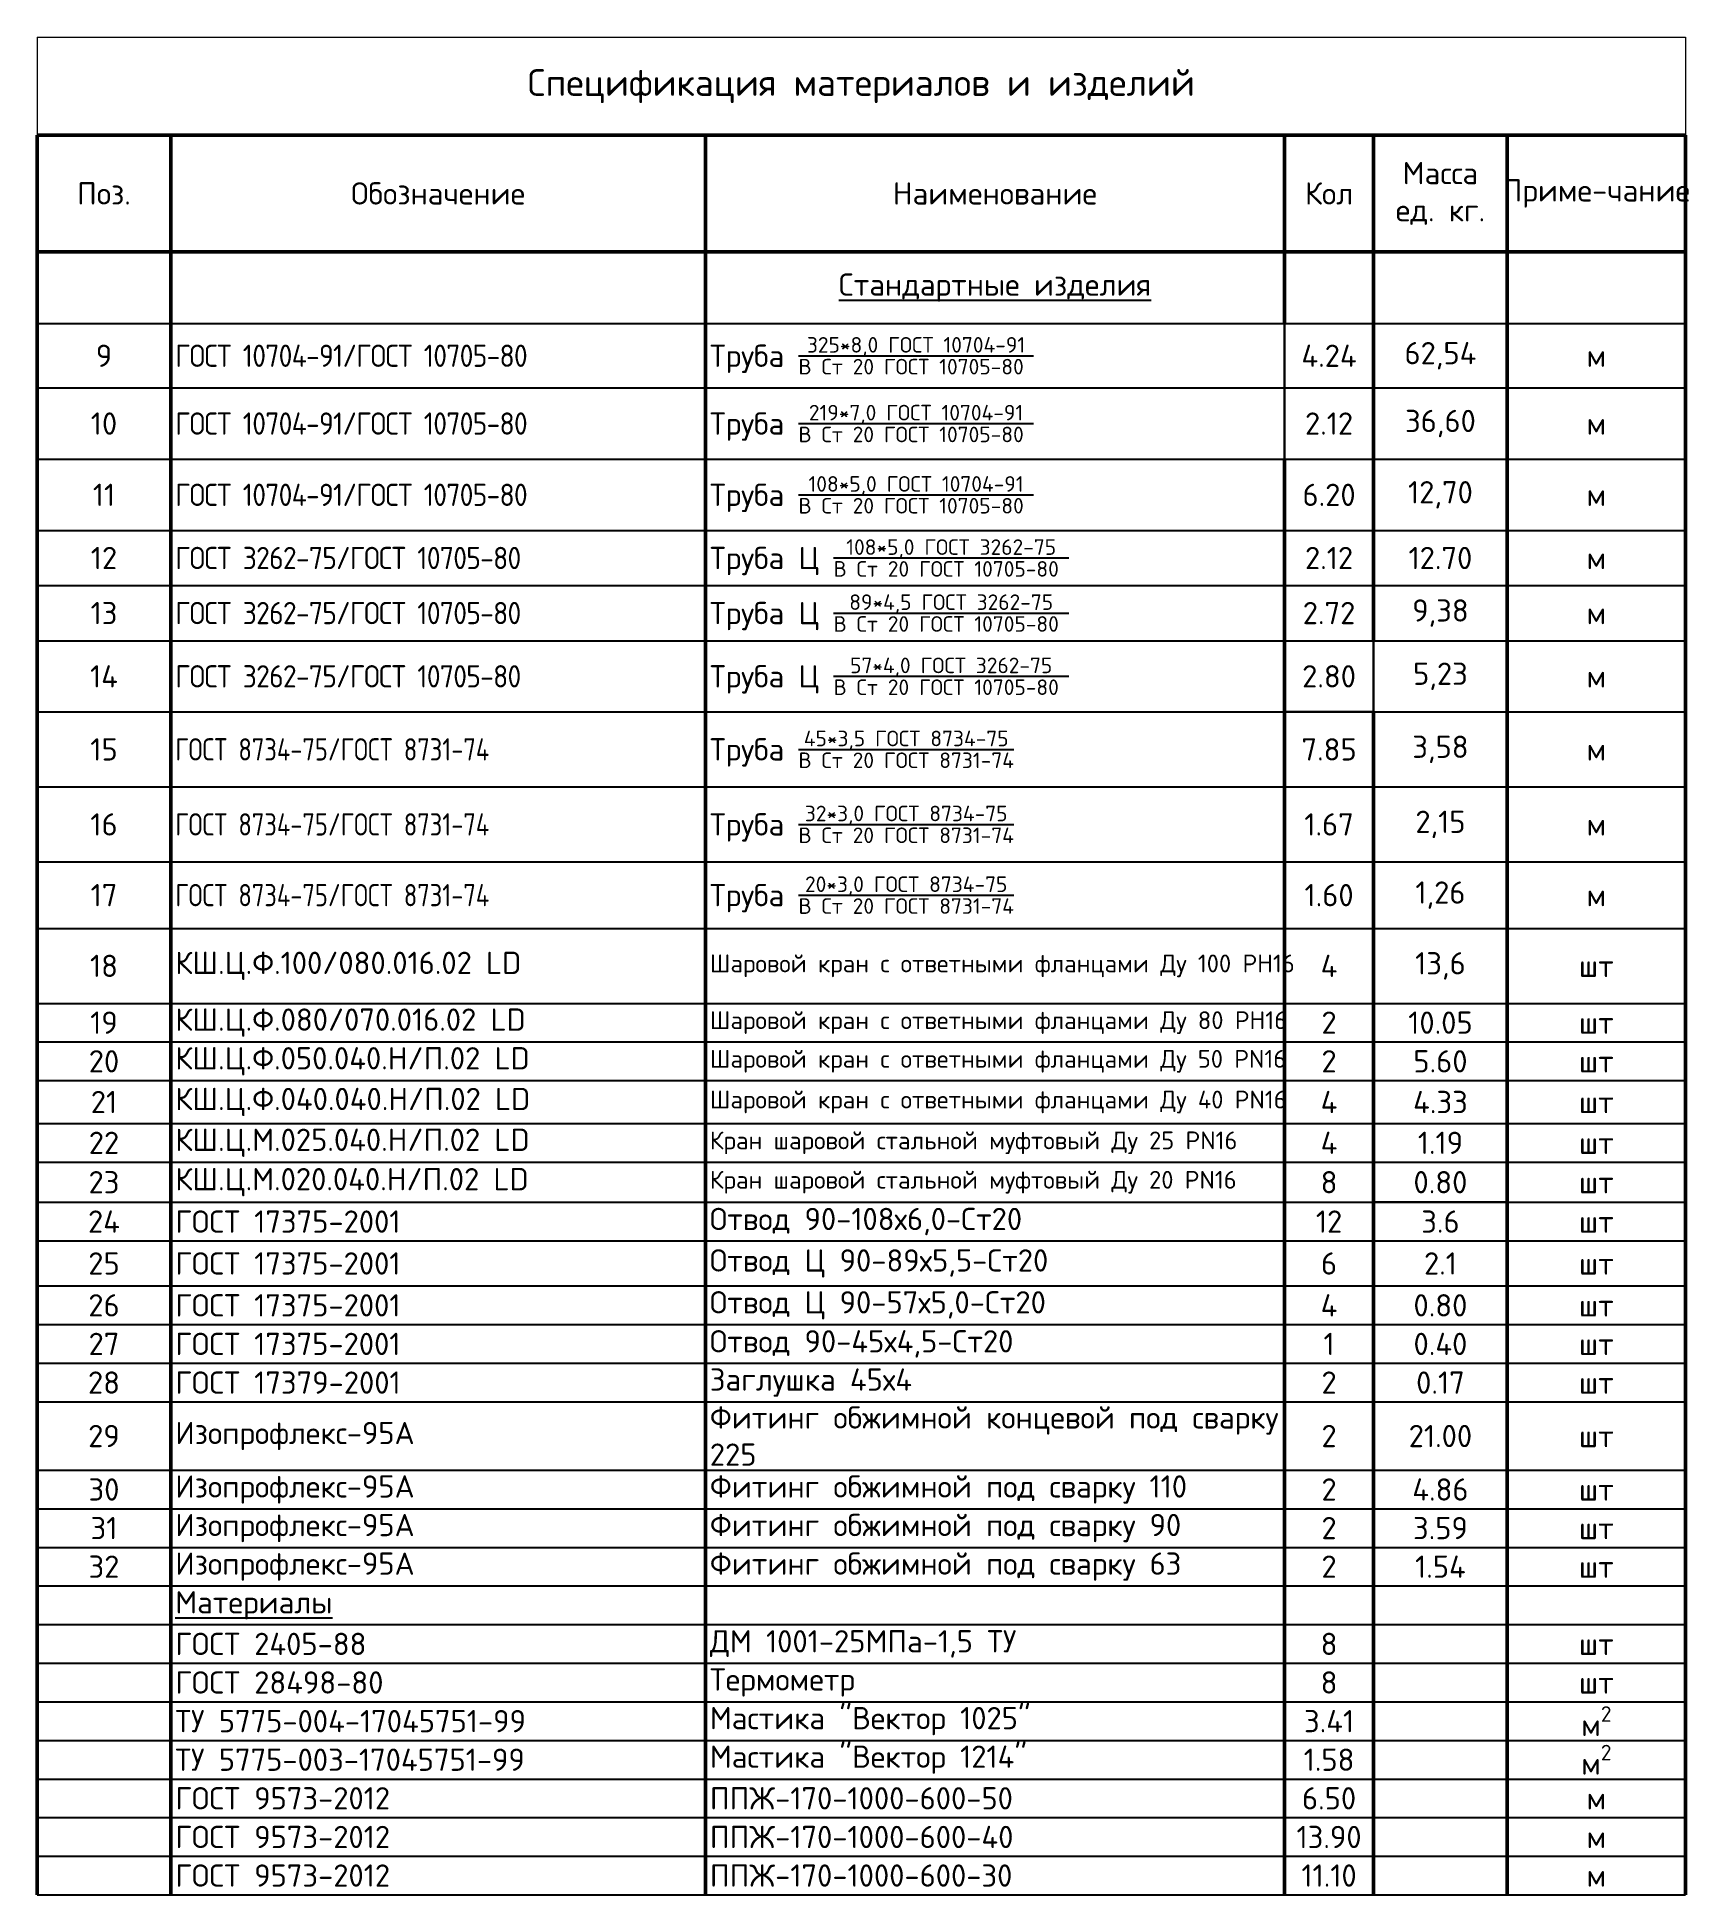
# Model space of a CAD drawing. Header units: millimetres. Extents: x 1114 to 8235, y 637 to 5441.
# Drawn here: x 7145 to 7330.4, y 1546.4 to 1754.9 of the extents above; entities that cross this region are included whole.
import ezdxf

# ---------------------------------------------------------------- set-up
doc = ezdxf.new("R2010")
doc.units = ezdxf.units.MM
doc.layers.add('рамка', color=7, linetype='Continuous')
doc.styles.add('-ISOCPEUR-', font='isocpeur.ttf')

# ---------------------------------------------------------------- blocks, each defined once
blk = doc.blocks.new('*T289')
at = {"layer": 'Defpoints', "color": 8, "linetype": 'ByBlock', "lineweight": 0, "transparency": 16777216}
for p, q in [((0, 0), (185, 0)), ((0, 0), (0, -11)), ((185, 0), (185, -11))]:
    blk.add_line(p, q, dxfattribs=at)
at = {"layer": 'рамка', "color": 0, "lineweight": 50, "transparency": 16777216}
for p, q in [((0, -11), (185, -11)), ((0, -11), (0, -208.51)), ((15, -11), (15, -208.51)), ((75, -11), (75, -208.51)), ((140, -11), (140, -32.14)), ((150, -11), (150, -67.74)), ((165, -11), (165, -208.51)), ((185, -11), (185, -208.51)), ((0, -24.08), (185, -24.08)), ((140, -47.37), (140, -208.51)), ((150, -75.74), (150, -208.51))]:
    blk.add_line(p, q, dxfattribs=at)
at = {"layer": 'рамка', "color": 0, "lineweight": 25, "transparency": 16777216}
for p, q in [((0, -32.14), (185, -32.14)), ((0, -39.37), (185, -39.37)), ((0, -47.37), (185, -47.37)), ((0, -55.37), (185, -55.37)), ((0, -61.55), (185, -61.55)), ((0, -67.74), (185, -67.74)), ((0, -75.74), (140, -75.74)), ((150, -75.74), (185, -75.74)), ((0, -84.15), (185, -84.15)), ((0, -92.57), (185, -92.57)), ((0, -100.03), (185, -100.03)), ((0, -108.45), (185, -108.45)), ((0, -112.78), (185, -112.78)), ((0, -117.11), (185, -117.11)), ((0, -121.93), (185, -121.93)), ((0, -126.26), (185, -126.26)), ((0, -130.77), (150, -130.77)), ((165, -130.77), (185, -130.77)), ((0, -135.1), (185, -135.1)), ((0, -140.17), (185, -140.17)), ((0, -144.51), (185, -144.51)), ((0, -148.84), (185, -148.84)), ((0, -153.17), (185, -153.17)), ((0, -160.84), (185, -160.84)), ((0, -165.17), (185, -165.17)), ((0, -169.51), (185, -169.51)), ((0, -173.84), (185, -173.84)), ((0, -178.17), (185, -178.17)), ((0, -182.51), (185, -182.51)), ((0, -186.84), (185, -186.84)), ((0, -191.17), (185, -191.17)), ((0, -195.51), (185, -195.51)), ((0, -199.84), (185, -199.84)), ((0, -204.17), (185, -204.17)), ((0, -208.51), (185, -208.51))]:
    blk.add_line(p, q, dxfattribs=at)
at = {"layer": 'рамка', "lineweight": 30, "transparency": 16777216}
for p, q in [((140, -32.14), (140, -47.37)), ((150, -67.74), (150, -75.74)), ((140, -75.74), (150, -75.74)), ((150, -130.77), (165, -130.77))]:
    blk.add_line(p, q, dxfattribs=at)
at = {"layer": 'рамка', "color": 0, "transparency": 16777216, "style": '-ISOCPEUR-'}
for s, insert, char_height, width, attachment_point in [('Спецификация материалов и изделий ', (92.5, -5.5), 3, 182, 5), ('\\A1;Труба {\\H0.7x;\\S325*8,0 ГОСТ 10704-91/В Ст 20 ГОСТ 10705-80 ;}', (75.5, -35.76), 2.5, 64, 4), ('4.24', (145, -35.76), 2.5, 10, 5), ('2.12', (145, -43.37), 2.5, 10, 5), ('\\A1;Труба {\\H0.7x;\\S108*5,0 ГОСТ 10704-91/В Ст 20 ГОСТ 10705-80 ;}', (75.5, -51.37), 2.5, 64, 4), ('\\A1;Труба Ц {\\H0.7x;\\S108*5,0 ГОСТ 3262-75/В Ст 20 ГОСТ 10705-80 ;}', (75.5, -58.46), 2.5, 64, 4), ('\\A1;Труба Ц {\\H0.7x;\\S89*4,5 ГОСТ 3262-75/В Ст 20 ГОСТ 10705-80 ;}', (75.5, -64.64), 2.5, 64, 4), ('\\A1;Труба Ц {\\H0.7x;\\S57*4,0 ГОСТ 3262-75/В Ст 20 ГОСТ 10705-80 ;}', (75.5, -71.74), 2.5, 64, 4), ('\\A1;Труба {\\H0.7x;\\S45*3,5 ГОСТ 8734-75/В Ст 20 ГОСТ 8731-74;}', (75.5, -79.94), 2.5, 64, 4), ('\\A1;Труба {\\H0.7x;\\S32*3,0 ГОСТ 8734-75/В Ст 20 ГОСТ 8731-74;}', (75.5, -88.36), 2.5, 64, 4), ('\\A1;Труба {\\H0.7x;\\S20*3,0 ГОСТ 8734-75/В Ст 20 ГОСТ 8731-74;}', (75.5, -96.3), 2.5, 64, 4), ('Шаровой кран с ответными фланцами Ду 100 РН16', (75.5, -104.24), 2, 64, 4), ('Шаровой кран с ответными фланцами Ду 80 РН16', (75.5, -110.61), 2, 64, 4), ('Шаровой кран с ответными фланцами Ду 50 PN16^J', (75.5, -114.95), 2, 64, 4), ('Шаровой кран с ответными фланцами Ду 40 PN16^J', (75.5, -119.52), 2, 64, 4), ('4.33', (157.5, -119.52), 2.5, 14, 5), ('Кран шаровой стальной муфтовый Ду 25 PN16^J', (75.5, -124.1), 2, 64, 4), ('4', (145, -124.1), 2.5, 9, 5), ('1.19', (157.5, -124.1), 2.5, 14, 5), ('КШ.Ц.М.020.040.Н/П.02 LD^J', (15.5, -128.52), 2.5, 59, 4), ('23', (7.5, -128.52), 2.5, 14, 5), ('Кран шаровой стальной муфтовый Ду 20 PN16^J', (75.5, -128.52), 2, 64, 4), ('8', (145, -128.52), 2.5, 10, 5), ('шт', (175, -128.52), 2.5, 19, 5), ('24', (7.5, -132.94), 2.5, 14, 5), ('ГОСТ 17375-2001', (15.5, -132.94), 2.5, 59, 4), ('Отвод 90-108х6,0-Ст20', (75.5, -132.94), 2.5, 64, 4), ('12', (145, -132.94), 2.5, 10, 5), ('3.6', (157.5, -132.94), 2.5, 15, 5), ('шт', (175, -132.94), 2.5, 19, 5), ('25', (7.5, -137.64), 2.5, 14, 5), ('ГОСТ 17375-2001', (15.5, -137.64), 2.5, 59, 4), ('Отвод Ц 90-89х5,5-Ст20', (75.5, -137.64), 2.5, 64, 4), ('6', (145, -137.64), 2.5, 10, 5), ('2.1', (157.5, -137.64), 2.5, 15, 5), ('шт', (175, -137.64), 2.5, 19, 5), ('26', (7.5, -142.34), 2.5, 14, 5), ('ГОСТ 17375-2001', (15.5, -142.34), 2.5, 59, 4), ('Отвод Ц 90-57х5,0-Ст20', (75.5, -142.34), 2.5, 64, 4), ('4', (145, -142.34), 2.5, 10, 5), ('0.80', (157.5, -142.34), 2.5, 15, 5), ('шт', (175, -142.34), 2.5, 19, 5), ('27', (7.5, -146.67), 2.5, 14, 5), ('ГОСТ 17375-2001', (15.5, -146.67), 2.5, 59, 4), ('Отвод 90-45х4,5-Ст20', (75.5, -146.67), 2.5, 64, 4), ('1', (145, -146.67), 2.5, 10, 5), ('0.40', (157.5, -146.67), 2.5, 15, 5), ('шт', (175, -146.67), 2.5, 19, 5), ('28', (7.5, -151.01), 2.5, 14, 5), ('ГОСТ 17379-2001', (15.5, -151.01), 2.5, 59, 4), ('Заглушка 45х4', (75.5, -151.01), 2.5, 64, 4), ('2', (145, -151.01), 2.5, 10, 5), ('0.17', (157.5, -151.01), 2.5, 15, 5), ('шт', (175, -151.01), 2.5, 19, 5), ('Фитинг обжимной концевой под сварку 225', (75.5, -157.01), 2.5, 64, 4), ('29', (7.5, -157.01), 2.5, 14, 5), ('Изопрофлекс-95А', (15.5, -157.01), 2.5, 59, 4), ('2', (145, -157.01), 2.5, 10, 5), ('21.00', (157.5, -157.01), 2.5, 15, 5), ('шт', (175, -157.01), 2.5, 19, 5), ('30', (7.5, -163.01), 2.5, 14, 5), ('Изопрофлекс-95А', (15.5, -163.01), 2.5, 59, 4), ('Фитинг обжимной под сварку 110', (75.5, -163.01), 2.5, 64, 4), ('2', (145, -163.01), 2.5, 10, 5), ('4.86', (157.5, -163.01), 2.5, 15, 5), ('шт', (175, -163.01), 2.5, 19, 5), ('31', (7.5, -167.34), 2.5, 14, 5), ('Изопрофлекс-95А', (15.5, -167.34), 2.5, 59, 4), ('Фитинг обжимной под сварку 90', (75.5, -167.34), 2.5, 64, 4), ('2', (145, -167.34), 2.5, 10, 5), ('3.59', (157.5, -167.34), 2.5, 15, 5), ('шт', (175, -167.34), 2.5, 19, 5), ('32', (7.5, -171.67), 2.5, 14, 5), ('Изопрофлекс-95А', (15.5, -171.67), 2.5, 59, 4), ('Фитинг обжимной под сварку 63', (75.5, -171.67), 2.5, 64, 4), ('2', (145, -171.67), 2.5, 10, 5), ('1.54', (157.5, -171.67), 2.5, 15, 5), ('шт', (175, -171.67), 2.5, 19, 5), ('{\\LМатериалы}', (15.5, -176.01), 2.5, 59, 4), ('ГОСТ 2405-88', (15.5, -180.34), 2.5, 59, 4), ('ДМ 1001-25МПа-1,5 ТУ', (75.5, -180.34), 2.5, 64, 4), ('8', (145, -180.34), 2.5, 10, 5), ('шт', (175, -180.34), 2.5, 19, 5), ('ГОСТ 28498-80', (15.5, -184.67), 2.5, 59, 4), ('Термометр', (75.5, -184.67), 2.5, 64, 4), ('8', (145, -184.67), 2.5, 10, 5), ('шт', (175, -184.67), 2.5, 19, 5), ('Мастика "Вектор 1025"', (75.5, -189.01), 2.5, 64, 4), ('\\A1;м{\\H0.7x;\\S2^ ;}', (175, -189.01), 2.5, 19, 5), ('ТУ 5775-004-17045751-99', (15.5, -189.01), 2.5, 59, 4), ('3.41', (145, -189.01), 2.5, 10, 5), ('Мастика "Вектор 1214"', (75.5, -193.34), 2.5, 64, 4), ('\\A1;м{\\H0.7x;\\S2^ ;}', (175, -193.34), 2.5, 19, 5), ('ТУ 5775-003-17045751-99', (15.5, -193.34), 2.5, 59, 4), ('1.58', (145, -193.34), 2.5, 10, 5), ('ГОСТ 9573-2012', (15.5, -197.67), 2.5, 59, 4), ('ППЖ-170-1000-600-50', (75.5, -197.67), 2.5, 64, 4), ('6.50', (145, -197.67), 2.5, 10, 5), ('м', (175, -197.67), 2.5, 19, 5), ('ГОСТ 9573-2012', (15.5, -202.01), 2.5, 59, 4), ('ППЖ-170-1000-600-40', (75.5, -202.01), 2.5, 64, 4), ('13.90', (145, -202.01), 2.5, 10, 5), ('м', (175, -202.01), 2.5, 19, 5), ('ГОСТ 9573-2012', (15.5, -206.34), 2.5, 59, 4), ('ППЖ-170-1000-600-30', (75.5, -206.34), 2.5, 64, 4), ('11.10', (145, -206.34), 2.5, 10, 5), ('м', (175, -206.34), 2.5, 19, 5)]:
    blk.add_mtext(s, dxfattribs=dict(at, insert=insert, char_height=char_height, width=width, attachment_point=attachment_point))
at = {"layer": 'рамка', "color": 7, "transparency": 16777216, "char_height": 2.5, "style": '-ISOCPEUR-'}
for s, insert, width, attachment_point in [('Масса ед. кг.', (157.5, -17.54), 13, 5), ('Поз.', (7.5, -17.54), 12, 5), ('Обозначение', (45, -17.54), 57, 5), ('Наименование', (107.5, -17.54), 62, 5), ('Кол', (145, -17.54), 8, 5), ('Приме-чание', (175, -17.54), 17, 5), ('{\\LСтандартные изделия}', (107.5, -28.11), 64, 5), ('9', (7.5, -35.76), 14, 5), ('{\\W0.9;\\T0.95;ГОСТ 10704-91/ГОСТ 10705-80}', (15.5, -35.76), 59, 4), ('62,54', (157.5, -35.76), 15, 5), ('м', (175, -35.76), 19, 5), ('\\A1;Труба {\\H0.7x;\\S219*7,0 ГОСТ 10704-91/В Ст 20 ГОСТ 10705-80 ;}', (75.5, -43.37), 64, 4), ('10', (7.5, -43.37), 14, 5), ('{\\W0.9;\\T0.95;ГОСТ 10704-91/ГОСТ 10705-80}', (15.5, -43.37), 59, 4), ('36,60', (157.5, -43.37), 15, 5), ('м', (175, -43.37), 19, 5), ('12,70', (157.5, -51.37), 14, 5), ('11', (7.5, -51.37), 14, 5), ('{\\W0.9;\\T0.95;ГОСТ 10704-91/ГОСТ 10705-80}', (15.5, -51.37), 59, 4), ('6.20', (145, -51.37), 9, 5), ('м', (175, -51.37), 19, 5), ('12', (7.5, -58.46), 14, 5), ('{\\W0.9;\\T0.95;ГОСТ 3262-75/ГОСТ 10705-80}', (15.5, -58.46), 59, 4), ('2.12', (145, -58.46), 9, 5), ('12.70', (157.5, -58.46), 14, 5), ('м', (175, -58.46), 19, 5), ('13', (7.5, -64.64), 14, 5), ('{\\W0.9;\\T0.95;ГОСТ 3262-75/ГОСТ 10705-80}', (15.5, -64.64), 59, 4), ('2.72', (145, -64.64), 9, 5), ('9,38', (157.5, -64.64), 14, 5), ('м', (175, -64.64), 19, 5), ('14', (7.5, -71.74), 14, 5), ('{\\W0.9;\\T0.95;ГОСТ 3262-75/ГОСТ 10705-80}', (15.5, -71.74), 59, 4), ('2.80', (145, -71.74), 9, 5), ('5,23', (157.5, -71.74), 14, 5), ('м', (175, -71.74), 19, 5), ('15', (7.5, -79.94), 14, 5), ('{\\W0.8;ГОСТ 8734-75/ГОСТ 8731-74}', (15.5, -79.94), 59, 4), ('7.85', (145, -79.94), 9, 5), ('3,58', (157.5, -79.94), 14, 5), ('м', (175, -79.94), 19, 5), ('16', (7.5, -88.36), 14, 5), ('{\\W0.8;ГОСТ 8734-75/ГОСТ 8731-74}', (15.5, -88.36), 59, 4), ('1.67', (145, -88.36), 9, 5), ('2,15', (157.5, -88.36), 14, 5), ('м', (175, -88.36), 19, 5), ('17', (7.5, -96.3), 14, 5), ('{\\W0.8;ГОСТ 8734-75/ГОСТ 8731-74}', (15.5, -96.3), 59, 4), ('1.60', (145, -96.3), 9, 5), ('1,26', (157.5, -96.3), 14, 5), ('м', (175, -96.3), 19, 5), ('18', (7.5, -104.24), 14, 5), ('КШ.Ц.Ф.100/080.016.02 LD', (15.5, -104.24), 59, 4), ('4', (145, -104.24), 9, 5), ('13,6', (157.5, -104.24), 14, 5), ('шт', (175, -104.24), 19, 5), ('19', (7.5, -110.61), 14, 5), ('КШ.Ц.Ф.080/070.016.02 LD', (15.5, -110.61), 59, 4), ('2', (145, -110.61), 9, 5), ('10.05', (157.5, -110.61), 14, 5), ('шт', (175, -110.61), 19, 5), ('20', (7.5, -114.95), 14, 5), ('КШ.Ц.Ф.050.040.Н/П.02 LD^J', (15.5, -114.95), 59, 4), ('2', (145, -114.95), 9, 5), ('5.60', (157.5, -114.95), 14, 5), ('шт', (175, -114.95), 19, 5), ('21', (7.5, -119.52), 14, 5), ('КШ.Ц.Ф.040.040.Н/П.02 LD^J', (15.5, -119.52), 59, 4), ('4', (145, -119.52), 9, 5), ('шт', (175, -119.52), 19, 5), ('22', (7.5, -124.1), 14, 5), ('КШ.Ц.М.025.040.Н/П.02 LD^J', (15.5, -124.1), 59, 4), ('шт', (175, -124.1), 19, 5), ('0.80', (157.5, -128.52), 14, 5)]:
    blk.add_mtext(s, dxfattribs=dict(at, insert=insert, width=width, attachment_point=attachment_point))

msp = doc.modelspace()

# ---------------------------------------------------------------- block references
msp.add_blockref('*T289', (7145.008, 1754.946))

doc.saveas('drawing.dxf')
